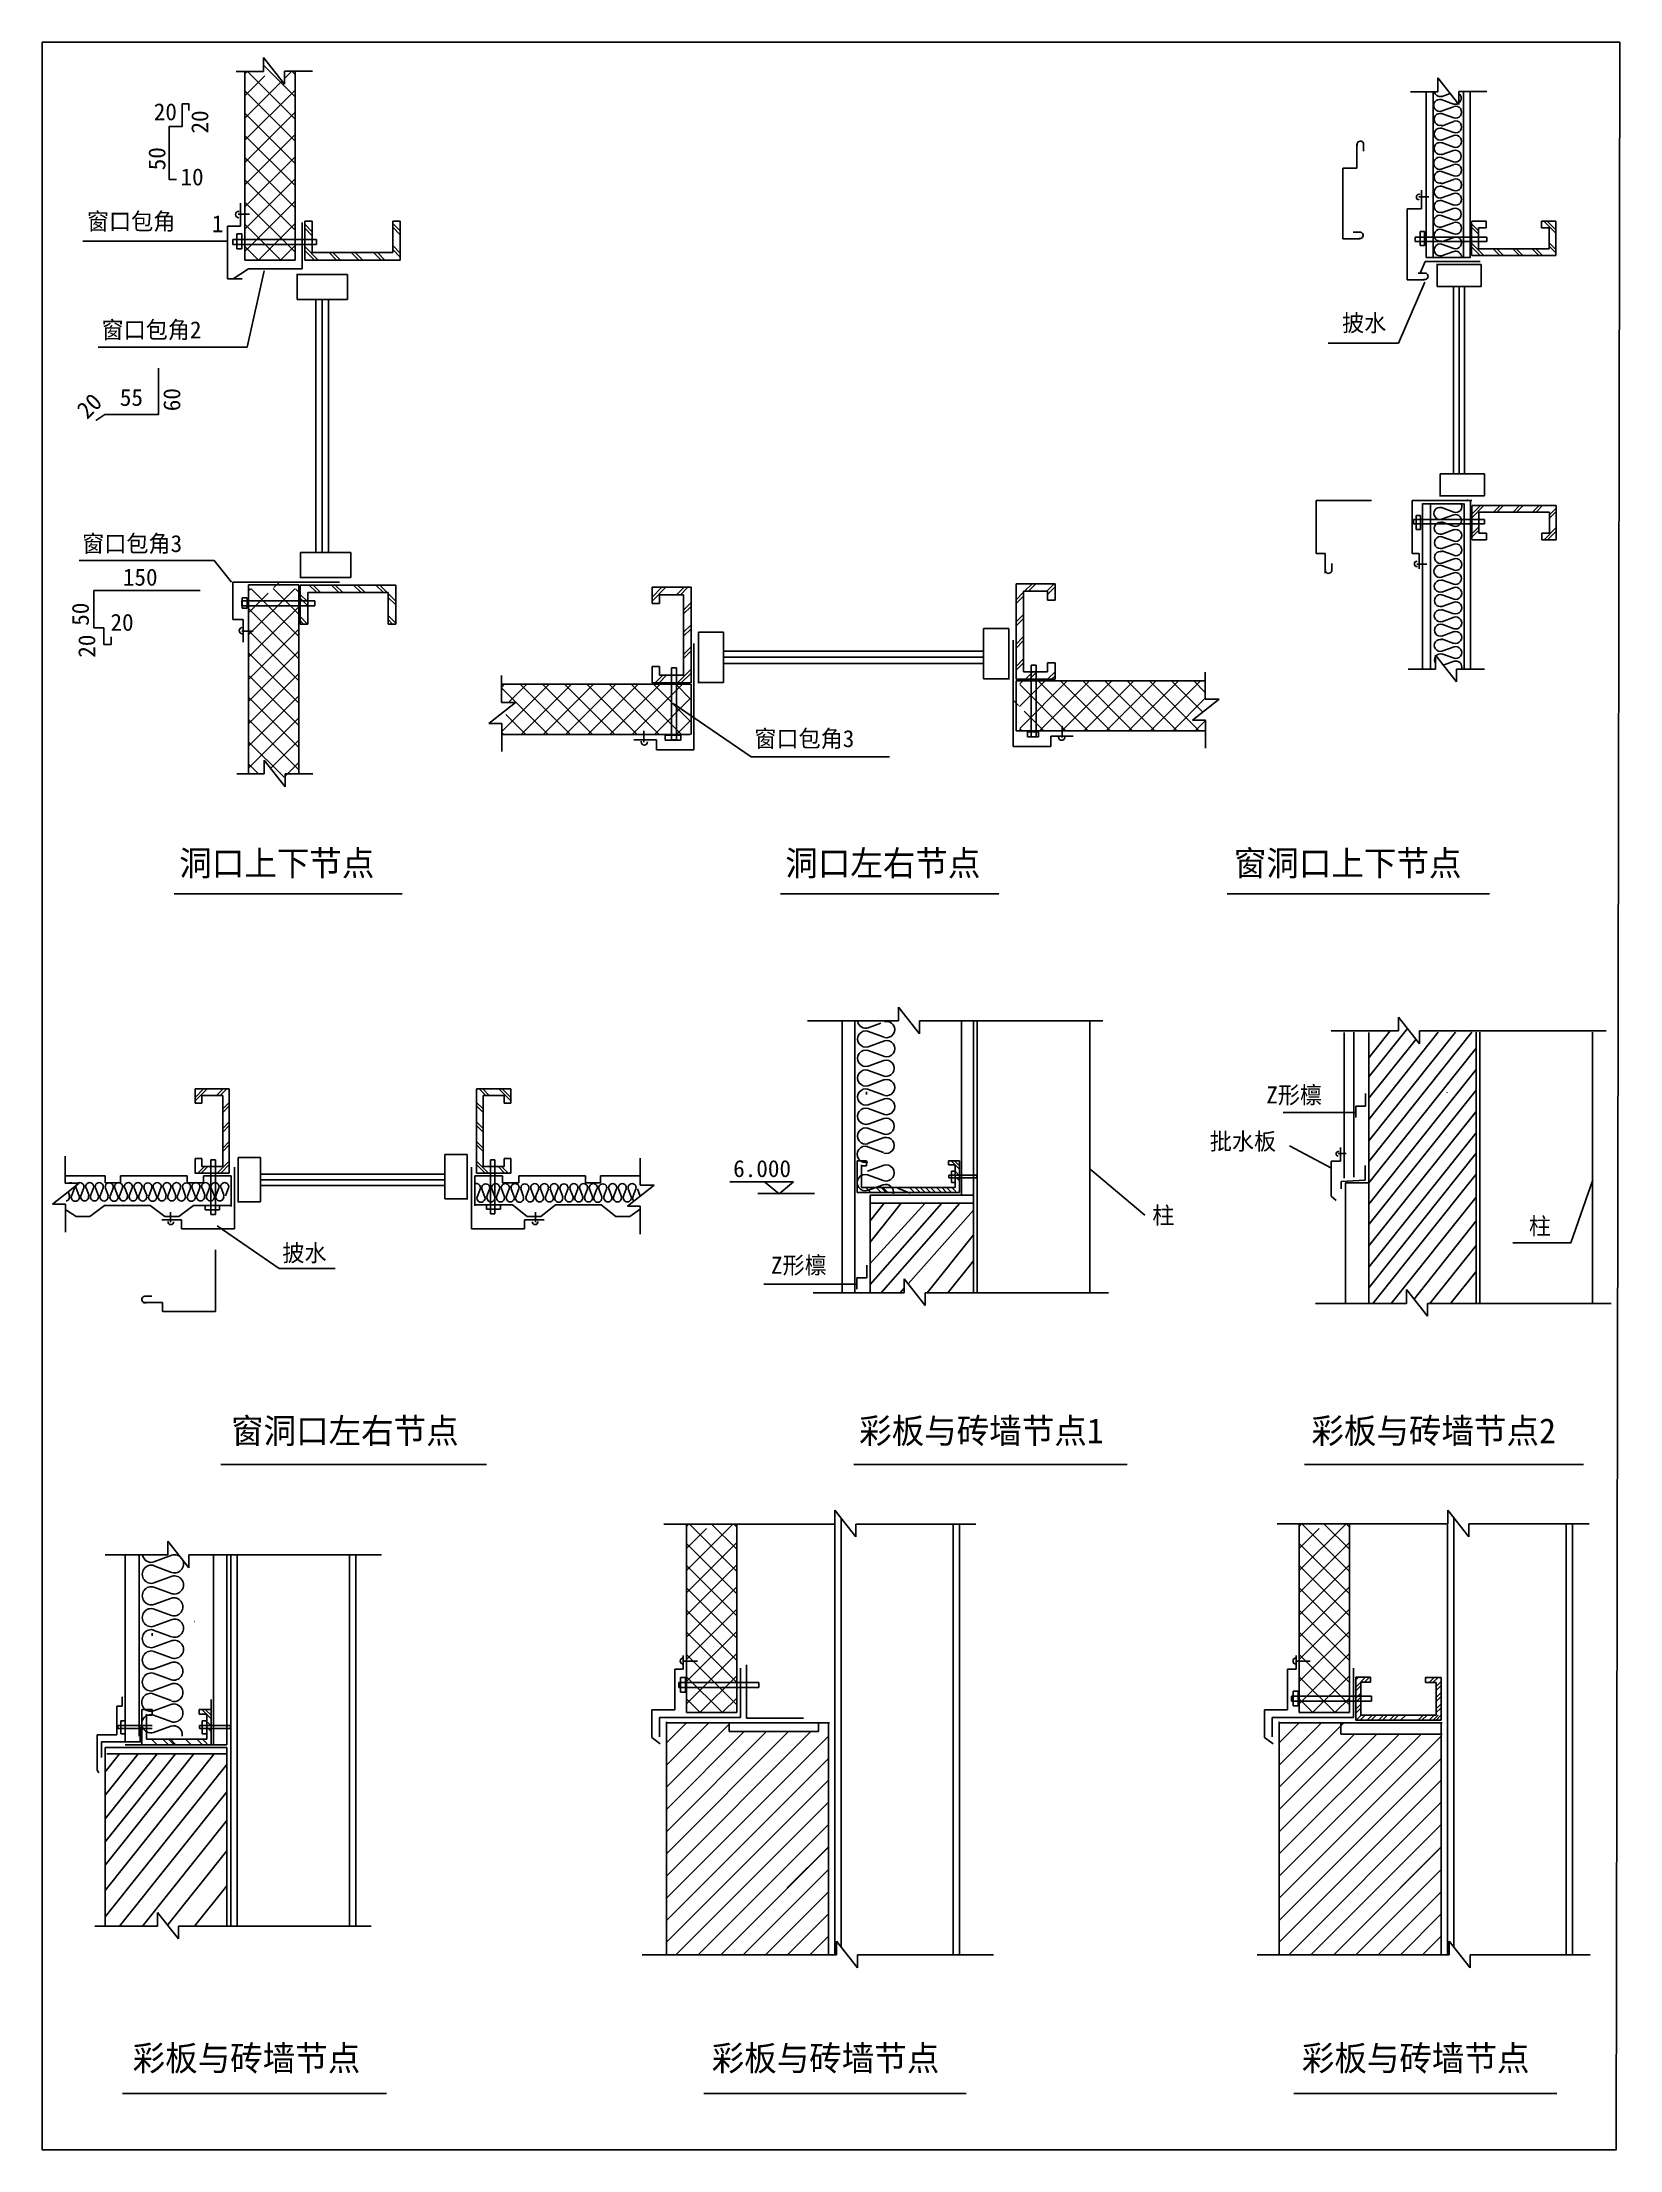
# Model space of a CAD drawing. Header units: metres. Extents: x 874 to 1096, y 466 to 764.
import ezdxf

# ---------------------------------------------------------------- set-up
doc = ezdxf.new("R2010")
doc.units = ezdxf.units.M
doc.layers.add('2', color=1, linetype='Continuous')
doc.layers.add('5', color=7, linetype='Continuous')

msp = doc.modelspace()

# ---------------------------------------------------------------- texts
for s, height, p in [('20', 2.4, (889.37, 752.62)), ('10', 2.4, (893.14, 743.43)), ('窗口包角', 2.4, (879.93, 737.15)), ('1', 2.4, (897.57, 736.82)), ('窗口包角2', 2.4, (881.99, 721.84)), ('披水', 2.4, (1057.07, 722.8)), ('55', 2.4, (884.58, 712.3)), ('窗口包角3', 2.4, (879.26, 691.66)), ('150', 2.4, (885.01, 686.92)), ('20', 2.4, (883.26, 680.54)), ('窗口包角3', 2.4, (974.12, 664.12)), ('洞口上下节点', 3.53, (892.97, 645.97)), ('洞口左右节点', 3.53, (978.5, 645.97)), ('Z形檩', 2.4, (1046.38, 613.81)), ('批水板', 2.4, (1038.4, 607.26)), ('6.000', 2.4, (971.14, 603.42)), ('柱', 2.4, (1030.29, 596.81)), ('柱', 2.4, (1083.43, 595.3)), ('披水', 2.4, (907.52, 591.5)), ('Z形檩', 2.4, (976.48, 589.78)), ('窗洞口左右节点', 3.53, (900.28, 565.83)), ('彩板与砖墙节点1', 3.53, (988.92, 565.83)), ('彩板与砖墙节点2', 3.53, (1052.74, 565.83)), ('彩板与砖墙节点', 3.53, (886.39, 477.25)), ('彩板与砖墙节点', 3.53, (968.11, 477.25)), ('彩板与砖墙节点', 3.53, (1051.4, 477.25))]:
    msp.add_text(s, height=height).set_placement(p)
for s, rotation, p in [('20', 90, (897.06, 750.75)), ('50', 90, (891.01, 745.56)), ('60', 90, (893.11, 711.54)), ('20', 45, (879.96, 710.3)), ('50', 90, (880.21, 681.25)), ('20', 90, (881.11, 676.74))]:
    msp.add_text(s, height=2.4, rotation=rotation).set_placement(p)
at = {"layer": '2'}
msp.add_text('窗洞口上下节点', height=3.53, dxfattribs=at).set_placement((1041.8, 645.97))

# ---------------------------------------------------------------- linework, layer by layer
for p, q in [((901.01, 759.53), (904.85, 759.53)), ((902.23, 746.09), (902.23, 759.55)), ((902.23, 759.21), (902.54, 759.51)), ((902.23, 756.07), (905.06, 758.89)), ((902.62, 759.51), (909.33, 752.8)), ((904.85, 761.49), (907.81, 757.73)), ((904.85, 759.53), (904.85, 761.49)), ((904.85, 760.42), (909.33, 755.94)), ((907.81, 757.73), (907.81, 759.55)), ((907.81, 759.55), (911.75, 759.55)), ((907.81, 758.51), (908.79, 759.49)), ((908.92, 759.49), (909.33, 759.07)), ((909.33, 732.87), (909.33, 759.49)), ((902.23, 752.93), (907.47, 758.17)), ((902.23, 749.8), (909.33, 756.89)), ((902.23, 756.76), (909.33, 749.66)), ((1066.74, 756.64), (1070.57, 756.64)), ((1069.95, 756.6), (1069.95, 733.27)), ((1070.57, 758.6), (1073.53, 754.84)), ((1070.57, 756.64), (1070.57, 758.6)), ((1072.32, 756.38), (1071.06, 755.91)), ((1073.53, 754.84), (1073.53, 756.66)), ((1073.53, 756.66), (1077.48, 756.66)), ((1075.17, 756.6), (1075.17, 733.19)), ((902.23, 746.66), (909.33, 753.76)), ((902.23, 753.62), (909.33, 746.53)), ((1072.79, 754.91), (1071.06, 755.55)), ((1072.79, 754.53), (1071.06, 753.9)), ((1072.85, 752.95), (1071.12, 753.58)), ((902.23, 743.52), (909.33, 750.62)), ((902.23, 750.49), (909.33, 743.39)), ((1071.06, 751.89), (1071.06, 751.89)), ((1072.85, 752.44), (1071.12, 751.81)), ((1072.85, 750.88), (1071.12, 751.51)), ((1072.85, 750.47), (1071.12, 749.83)), ((902.23, 740.39), (909.33, 747.48)), ((902.23, 747.35), (909.33, 740.25)), ((1072.79, 748.37), (1071.06, 747.73)), ((1072.79, 746.73), (1071.06, 747.36)), ((1072.85, 748.83), (1071.12, 749.47)), ((902.23, 732.87), (902.23, 746.09)), ((902.23, 737.25), (909.33, 744.35)), ((902.23, 744.22), (909.33, 737.12)), ((1072.79, 746.35), (1071.06, 745.71)), ((1072.85, 744.76), (1071.12, 745.4)), ((1072.85, 744.26), (1071.12, 743.63)), ((902.23, 734.11), (909.33, 741.21)), ((902.23, 741.08), (909.33, 733.98)), ((1067.9, 741.83), (1069.3, 741.83)), ((1071.06, 743.71), (1071.06, 743.71)), ((1072.85, 742.69), (1071.12, 743.33)), ((1072.85, 742.29), (1071.12, 741.65)), ((1072.85, 740.65), (1071.12, 741.29)), ((901.3, 739.37), (902.9, 739.37)), ((901.6, 740.9), (901.6, 737.69)), ((904.13, 732.87), (909.33, 738.07)), ((910.31, 738.21), (910.31, 731.64)), ((910.67, 738.38), (911.74, 738.38)), ((910.67, 732.88), (910.67, 738.38)), ((911.74, 733.94), (911.74, 738.38)), ((923.09, 738.38), (923.09, 733.94)), ((923.09, 738.38), (924.16, 738.38)), ((923.09, 738.06), (924.16, 737)), ((924.16, 738.38), (924.16, 732.88)), ((1072.79, 740.18), (1071.06, 739.55)), ((1072.79, 738.55), (1071.06, 739.18)), ((1072.79, 738.16), (1071.06, 737.53)), ((1075.34, 733.53), (1075.34, 738.37)), ((1075.38, 738.36), (1077.41, 738.36)), ((1077.41, 738.36), (1077.41, 737.42)), ((1085.21, 738.36), (1085.21, 737.42)), ((1085.21, 738.36), (1087.24, 738.36)), ((1085.54, 738.36), (1087.24, 736.66)), ((1086.03, 738.36), (1087.24, 737.14)), ((1087.24, 738.36), (1087.24, 733.52)), ((888.86, 735.55), (879.38, 735.55)), ((899.67, 735.55), (888.86, 735.55)), ((901.6, 737.69), (899.77, 737.69)), ((899.77, 737.69), (899.77, 730.23)), ((902.23, 737.94), (907.3, 732.87)), ((910.67, 737.93), (911.74, 736.87)), ((910.67, 737.38), (911.74, 736.32)), ((923.09, 737.51), (924.16, 736.44)), ((1071.06, 735.53), (1071.06, 735.53)), ((1072.85, 736.58), (1071.12, 737.22)), ((1072.85, 736.08), (1071.12, 735.44)), ((1072.85, 734.51), (1071.12, 735.15)), ((1075.38, 737.97), (1076.31, 737.03)), ((1075.38, 737.48), (1076.31, 736.55)), ((1075.38, 735.21), (1077.07, 733.52)), ((1076.31, 734.46), (1076.31, 737.42)), ((1076.31, 737.42), (1077.41, 737.42)), ((1085.21, 737.42), (1086.31, 737.42)), ((1086.31, 737.42), (1086.31, 734.46)), ((1086.31, 735.32), (1087.24, 734.38)), ((902.23, 734.81), (904.16, 732.87)), ((902.23, 732.87), (909.33, 732.87)), ((907.27, 732.87), (909.33, 734.94)), ((910.67, 734.8), (912.59, 732.88)), ((910.67, 734.24), (912.04, 732.88)), ((924.16, 732.88), (910.67, 732.88)), ((923.09, 733.94), (911.74, 733.94)), ((914.11, 733.94), (915.17, 732.88)), ((914.66, 733.94), (915.73, 732.88)), ((917.25, 733.94), (918.31, 732.88)), ((917.8, 733.94), (918.86, 732.88)), ((920.38, 733.94), (921.45, 732.88)), ((920.94, 733.94), (922, 732.88)), ((923.09, 734.92), (924.16, 733.86)), ((923.09, 734.37), (924.16, 733.31)), ((1076.72, 732.25), (1070.39, 732.25)), ((1070.47, 732.25), (1070.47, 729.13)), ((1072.85, 734.1), (1071.12, 733.47)), ((1075.38, 734.72), (1076.58, 733.52)), ((1087.24, 733.52), (1075.38, 733.52)), ((1086.31, 734.46), (1076.31, 734.46)), ((1076.72, 729.13), (1076.72, 732.25)), ((1078.4, 734.46), (1079.34, 733.52)), ((1078.89, 734.46), (1079.83, 733.52)), ((1081.16, 734.46), (1082.1, 733.52)), ((1081.65, 734.46), (1082.59, 733.52)), ((1083.92, 734.46), (1084.86, 733.52)), ((1084.41, 734.46), (1085.35, 733.52)), ((1086.31, 734.83), (1087.24, 733.9)), ((899.77, 730.23), (901.83, 730.23)), ((902.74, 731.64), (900.56, 730.23)), ((904.96, 731.37), (902.54, 720.57)), ((910.31, 731.64), (902.74, 731.64)), ((916.69, 730.85), (909.5, 730.85)), ((909.59, 730.85), (909.59, 727.3)), ((916.69, 727.3), (916.69, 730.85)), ((1070.47, 729.13), (1076.72, 729.13)), ((1072.81, 729.13), (1072.81, 702.64)), ((1073.59, 729.13), (1073.59, 702.64)), ((1074.37, 729.13), (1074.37, 702.64)), ((909.59, 727.3), (916.69, 727.3)), ((912.25, 727.3), (912.25, 691.51)), ((913.14, 727.3), (913.14, 691.51)), ((914.02, 727.3), (914.02, 691.51)), ((893.05, 720.57), (881.53, 720.57)), ((902.54, 720.57), (893.05, 720.57)), ((1070.91, 699.59), (1070.91, 702.71)), ((1070.91, 702.71), (1077.15, 702.71)), ((1077.15, 702.71), (1077.15, 699.59)), ((1077.15, 699.59), (1070.83, 699.59)), ((1061.21, 698.95), (1053.43, 698.95)), ((1053.43, 698.95), (1053.43, 691.48)), ((1075.39, 698.95), (1066.96, 698.95)), ((1066.96, 698.95), (1066.96, 691.48)), ((1069.57, 698.49), (1069.57, 675.17)), ((1072.82, 697.31), (1071.09, 697.95)), ((1072.82, 696.93), (1071.09, 696.3)), ((1075.19, 698.95), (1075.19, 675.17)), ((1075.38, 698.23), (1075.38, 693.39)), ((1075.41, 697.04), (1076.61, 698.24)), ((1075.41, 696.55), (1077.1, 698.24)), ((1087.28, 698.24), (1075.41, 698.24)), ((1076.35, 697.31), (1076.35, 694.34)), ((1086.34, 697.31), (1076.35, 697.31)), ((1078.44, 697.31), (1079.37, 698.24)), ((1078.93, 697.31), (1079.86, 698.24)), ((1081.2, 697.31), (1082.13, 698.24)), ((1081.69, 697.31), (1082.62, 698.24)), ((1083.96, 697.31), (1084.89, 698.24)), ((1084.45, 697.31), (1085.38, 698.24)), ((1086.34, 696.93), (1087.28, 697.87)), ((1086.34, 696.44), (1087.28, 697.38)), ((1086.34, 694.34), (1086.34, 697.31)), ((1087.28, 693.4), (1087.28, 698.24)), ((1072.82, 695.3), (1071.09, 695.93)), ((1072.88, 694.83), (1071.15, 694.19)), ((1072.88, 693.19), (1071.15, 693.83)), ((1075.41, 694.28), (1076.35, 695.22)), ((1075.41, 693.79), (1076.35, 694.73)), ((1075.41, 693.4), (1077.44, 693.4)), ((1076.35, 694.34), (1077.44, 694.34)), ((1077.44, 693.4), (1077.44, 694.34)), ((1085.25, 694.34), (1086.34, 694.34)), ((1085.25, 693.4), (1085.25, 694.34)), ((1085.25, 693.4), (1087.28, 693.4)), ((1085.57, 693.4), (1087.28, 695.11)), ((1086.06, 693.4), (1087.28, 694.62)), ((897.9, 690.49), (878.82, 690.49)), ((900.36, 687.42), (897.9, 690.49)), ((910.08, 691.59), (917.18, 691.59)), ((910.08, 688.05), (910.08, 691.59)), ((917.18, 691.59), (917.18, 688.05)), ((1053.43, 691.48), (1054.7, 691.48)), ((1054.7, 691.48), (1054.7, 688.7)), ((1066.96, 691.48), (1067.93, 691.48)), ((1067.93, 691.48), (1067.93, 689.28)), ((1071.09, 691.77), (1071.09, 691.77)), ((1072.88, 692.79), (1071.15, 692.15)), ((1072.88, 691.22), (1071.15, 691.85)), ((1072.88, 690.72), (1071.15, 690.08)), ((915.57, 687.42), (900.54, 687.42)), ((900.54, 687.42), (900.54, 682.12)), ((917.18, 688.05), (909.99, 688.05)), ((1067.6, 689.94), (1069.01, 689.94)), ((1072.82, 689.13), (1071.09, 689.77)), ((1072.82, 688.75), (1071.09, 688.11)), ((1072.82, 687.11), (1071.09, 687.75)), ((895.92, 686.24), (880.89, 686.24)), ((880.89, 686.24), (880.89, 680.94)), ((902.71, 686.19), (903.01, 686.49)), ((902.71, 679.91), (909.27, 686.47)), ((902.71, 683.05), (905.53, 685.87)), ((902.73, 687.01), (909.83, 687.01)), ((902.73, 660.39), (902.73, 687.01)), ((903.1, 686.49), (909.81, 679.78)), ((906.2, 686.53), (909.81, 682.92)), ((906.31, 686.65), (907.05, 687.38)), ((909.39, 686.47), (909.81, 686.06)), ((909.83, 687.01), (909.83, 660.39)), ((923.52, 687), (910.03, 687)), ((910.03, 687), (910.03, 681.5)), ((910.03, 685.69), (911.1, 684.62)), ((910.03, 685.13), (911.1, 684.07)), ((911.1, 685.94), (911.1, 681.5)), ((922.45, 685.94), (911.1, 685.94)), ((911.3, 687), (912.36, 685.94)), ((911.85, 687), (912.92, 685.94)), ((914.43, 687), (915.5, 685.94)), ((914.99, 687), (916.05, 685.94)), ((917.57, 687), (918.63, 685.94)), ((918.12, 687), (919.19, 685.94)), ((920.71, 687), (921.77, 685.94)), ((921.26, 687), (922.33, 685.94)), ((922.45, 681.5), (922.45, 685.94)), ((922.45, 685.81), (923.52, 684.75)), ((922.45, 685.26), (923.52, 684.19)), ((923.52, 681.5), (923.52, 687)), ((959.69, 685.31), (961.07, 686.69)), ((959.69, 684.75), (961.63, 686.69)), ((959.69, 686.69), (965.19, 686.69)), ((959.69, 684.38), (959.69, 686.69)), ((960.75, 685.62), (964.13, 685.62)), ((960.75, 684.38), (960.75, 685.62)), ((963.14, 685.62), (964.21, 686.69)), ((963.7, 685.62), (964.76, 686.69)), ((964.13, 685.62), (964.13, 674.27)), ((964.13, 683.47), (965.19, 684.54)), ((965.19, 686.69), (965.19, 673.2)), ((1016.57, 687.18), (1011.06, 687.18)), ((1011.06, 687.18), (1011.06, 673.7)), ((1011.06, 684.93), (1012.13, 685.99)), ((1011.06, 684.38), (1012.13, 685.44)), ((1015.5, 686.12), (1012.13, 686.12)), ((1012.13, 686.12), (1012.13, 674.76)), ((1012.26, 686.12), (1013.32, 687.18)), ((1012.81, 686.12), (1013.87, 687.18)), ((1015.39, 686.12), (1016.46, 687.18)), ((1015.5, 685.67), (1016.57, 686.74)), ((1015.5, 684.88), (1015.5, 686.12)), ((1016.57, 684.88), (1015.5, 684.88)), ((1016.57, 684.88), (1016.57, 687.18)), ((1072.88, 686.65), (1071.15, 686.01)), ((1072.88, 685.01), (1071.15, 685.64)), ((1072.88, 684.6), (1071.15, 683.97)), ((900.54, 682.12), (902, 682.12)), ((902, 682.12), (902, 678.96)), ((902.71, 676.78), (909.81, 683.87)), ((902.71, 683.74), (909.81, 676.65)), ((910.03, 682.55), (911.08, 681.5)), ((910.03, 682), (910.52, 681.5)), ((910.03, 681.5), (911.1, 681.5)), ((922.45, 682.68), (923.52, 681.61)), ((922.45, 682.12), (923.07, 681.5)), ((922.45, 681.5), (923.52, 681.5)), ((959.69, 684.38), (960.75, 684.38)), ((964.13, 682.92), (965.19, 683.98)), ((1011.06, 681.79), (1012.13, 682.86)), ((1011.06, 681.24), (1012.13, 682.3)), ((1072.82, 682.94), (1071.09, 683.57)), ((1072.88, 682.47), (1071.15, 681.83)), ((1072.88, 680.83), (1071.15, 681.47)), ((880.89, 680.94), (882.34, 680.94)), ((882.34, 680.94), (882.34, 678.63)), ((882.34, 678.63), (883.35, 678.63)), ((883.35, 678.63), (883.35, 679.7)), ((901.8, 680.51), (903.39, 680.51)), ((902.71, 673.64), (909.81, 680.74)), ((902.71, 680.61), (909.81, 673.51)), ((964.13, 680.33), (965.19, 681.4)), ((964.13, 679.78), (965.19, 680.84)), ((965.61, 678.75), (965.61, 663.72)), ((966.23, 680.35), (966.23, 673.17)), ((969.78, 680.35), (966.23, 680.35)), ((969.78, 673.26), (969.78, 680.35)), ((1006.47, 673.75), (1006.47, 680.85)), ((1006.47, 680.85), (1010.02, 680.85)), ((1010.02, 680.85), (1010.02, 673.66)), ((1010.65, 679.24), (1010.65, 664.21)), ((1011.06, 678.66), (1012.13, 679.72)), ((1011.06, 678.1), (1012.13, 679.17)), ((1072.82, 678.76), (1071.09, 679.39)), ((1072.88, 680.43), (1071.15, 679.79)), ((902.71, 670.5), (909.81, 677.6)), ((902.71, 677.47), (909.81, 670.37)), ((959.69, 675.51), (960.75, 675.51)), ((959.69, 673.2), (959.69, 675.51)), ((960.75, 674.27), (960.75, 675.51)), ((964.13, 677.2), (965.19, 678.26)), ((964.13, 676.64), (965.19, 677.71)), ((969.78, 677.69), (1006.56, 677.69)), ((969.78, 676.81), (1006.56, 676.81)), ((969.78, 675.92), (1006.56, 675.92)), ((1011.06, 675.52), (1012.13, 676.58)), ((1011.06, 674.97), (1012.13, 676.03)), ((1016.57, 676.01), (1015.5, 676.01)), ((1015.5, 674.76), (1015.5, 676.01)), ((1016.57, 673.7), (1016.57, 676.01)), ((1070.24, 677.08), (1073.2, 673.32)), ((1070.24, 675.12), (1070.24, 677.08)), ((1072.88, 678.29), (1071.15, 677.66)), ((1072.88, 676.66), (1071.15, 677.29)), ((1072.88, 676.25), (1071.34, 675.68)), ((902.71, 667.37), (909.81, 674.46)), ((902.71, 674.33), (909.81, 667.24)), ((938.45, 674.25), (938.45, 670.42)), ((938.45, 666.3), (945.16, 673)), ((965.09, 673), (938.47, 673)), ((938.47, 672.59), (938.89, 673)), ((939.44, 670.42), (942.03, 673)), ((948.17, 665.91), (941.07, 673)), ((941.2, 665.91), (948.3, 673)), ((951.3, 665.91), (944.21, 673)), ((944.34, 665.91), (951.44, 673)), ((954.44, 665.91), (947.34, 673)), ((947.47, 665.91), (954.57, 673)), ((957.58, 665.91), (950.48, 673)), ((950.61, 665.91), (957.71, 673)), ((960.71, 665.91), (953.62, 673)), ((953.75, 665.91), (960.85, 673)), ((963.85, 665.91), (956.75, 673)), ((956.88, 665.91), (963.98, 673)), ((965.19, 673.2), (959.69, 673.2)), ((965.09, 667.8), (959.89, 673)), ((960.13, 673.2), (961.2, 674.27)), ((960.69, 673.2), (961.75, 674.27)), ((964.13, 674.27), (960.75, 674.27)), ((965.09, 670.94), (963.03, 673)), ((963.27, 673.2), (965.19, 675.13)), ((963.82, 673.2), (965.19, 674.57)), ((965.19, 665.9), (965.19, 673)), ((966.23, 673.26), (969.78, 673.26)), ((1010.02, 673.75), (1006.47, 673.75)), ((1011.06, 673.7), (1016.57, 673.7)), ((1011.06, 666.4), (1011.06, 673.5)), ((1011.06, 673.5), (1037.68, 673.5)), ((1011.54, 669.87), (1015.15, 673.48)), ((1011.58, 666.77), (1018.29, 673.48)), ((1011.6, 673.06), (1012.01, 673.48)), ((1018.15, 666.38), (1011.6, 672.94)), ((1012.13, 674.76), (1015.5, 674.76)), ((1012.38, 673.7), (1013.45, 674.76)), ((1012.94, 673.7), (1014, 674.76)), ((1021.29, 666.38), (1014.19, 673.48)), ((1014.32, 666.38), (1021.42, 673.48)), ((1015.52, 673.7), (1016.57, 674.75)), ((1016.07, 673.7), (1016.57, 674.19)), ((1024.43, 666.38), (1017.33, 673.48)), ((1017.46, 666.38), (1024.56, 673.48)), ((1027.56, 666.38), (1020.47, 673.48)), ((1020.6, 666.38), (1027.69, 673.48)), ((1030.7, 666.38), (1023.6, 673.48)), ((1023.73, 666.38), (1030.83, 673.48)), ((1033.84, 666.38), (1026.74, 673.48)), ((1026.87, 666.38), (1033.97, 673.48)), ((1036.97, 666.38), (1029.88, 673.48)), ((1030.01, 666.38), (1037.1, 673.48)), ((1037.43, 669.06), (1033.01, 673.48)), ((1037.77, 671.85), (1036.15, 673.48)), ((1037.77, 674.71), (1037.77, 670.88)), ((1066.41, 675.12), (1070.24, 675.12)), ((1073.2, 673.32), (1073.2, 675.14)), ((1073.2, 675.14), (1077.15, 675.14)), ((902.71, 664.23), (909.81, 671.33)), ((902.71, 671.2), (909.81, 664.1)), ((940.41, 670.42), (936.65, 667.46)), ((938.45, 670.42), (940.41, 670.42)), ((945.03, 665.91), (938.47, 672.46)), ((960.02, 665.91), (965.09, 670.97)), ((962.69, 670.29), (973.67, 662.75)), ((1011.42, 669.98), (1010.68, 670.71)), ((1033.14, 666.38), (1037.77, 671.01)), ((1039.74, 670.88), (1035.97, 667.91)), ((1037.77, 670.88), (1039.74, 670.88)), ((902.71, 661.09), (909.81, 668.19)), ((902.71, 668.06), (909.81, 660.96)), ((936.65, 667.46), (938.47, 667.46)), ((938.47, 667.46), (938.47, 663.51)), ((941.89, 665.91), (939.07, 668.73)), ((963.16, 665.91), (965.09, 667.84)), ((1011.88, 666.38), (1011.58, 666.68)), ((1015.02, 666.38), (1012.19, 669.2)), ((1017.56, 665.46), (1017.56, 667.06)), ((1035.97, 667.91), (1037.79, 667.91)), ((1036.28, 666.38), (1037.79, 667.89)), ((1037.79, 667.91), (1037.79, 663.97)), ((902.71, 664.92), (907.78, 659.86)), ((905.86, 661.12), (909.81, 665.06)), ((938.76, 665.91), (938.45, 666.21)), ((938.47, 665.91), (965.09, 665.91)), ((960.31, 665.17), (957.14, 665.17)), ((958.55, 664.8), (958.55, 666.4)), ((960.31, 663.72), (960.31, 665.17)), ((965.61, 663.72), (960.31, 663.72)), ((1010.65, 664.21), (1015.95, 664.21)), ((1037.68, 666.4), (1011.06, 666.4)), ((1015.95, 664.21), (1015.95, 665.66)), ((1015.95, 665.66), (1019.11, 665.66)), ((902.71, 661.79), (904.17, 660.33)), ((904.93, 662.29), (907.89, 658.53)), ((904.93, 660.33), (904.93, 662.29)), ((907.75, 659.86), (909.81, 661.92)), ((973.67, 662.75), (993.22, 662.75)), ((901.1, 660.33), (904.93, 660.33)), ((907.89, 660.35), (911.84, 660.35)), ((907.89, 658.53), (907.89, 660.35)), ((892.23, 643.43), (924.42, 643.43)), ((977.81, 643.43), (1008.61, 643.43)), ((1040.85, 643.43), (1077.86, 643.43)), ((981.61, 625.46), (994.47, 625.46)), ((990.18, 624.51), (991.97, 625.16)), ((994.47, 627.42), (997.43, 623.66)), ((994.47, 625.46), (994.47, 627.42)), ((997.43, 625.48), (1023.31, 625.48)), ((997.43, 623.66), (997.43, 625.48)), ((1065.04, 626.01), (1068, 622.25)), ((1065.04, 624.05), (1065.04, 626.01)), ((990.09, 624.02), (992.43, 623.16)), ((990.18, 621.81), (992.51, 622.67)), ((990.85, 624.82), (990.85, 624.82)), ((1055.54, 624.05), (1065.04, 624.05)), ((1066.29, 624.39), (1060.83, 617.55)), ((1063.86, 624.05), (1060.83, 620.24)), ((1075.37, 623.86), (1060.83, 605.62)), ((1070.65, 623.86), (1060.83, 611.54)), ((1073.06, 623.86), (1060.83, 608.53)), ((1067.51, 622.9), (1060.83, 614.55)), ((1062.85, 623.31), (1062.85, 623.31)), ((1068, 624.07), (1094.33, 624.07)), ((1068, 622.25), (1068, 624.07)), ((990.18, 621.3), (992.51, 620.44)), ((990.18, 619.07), (992.4, 619.89)), ((992.51, 619.95), (992.51, 619.95)), ((1075.99, 621.62), (1060.83, 602.62)), ((990.09, 618.53), (992.43, 617.67)), ((990.18, 616.32), (992.51, 617.18)), ((1075.99, 618.61), (1060.83, 599.6)), ((895.19, 613.83), (895.19, 615.86)), ((895.19, 615.86), (900.03, 615.86)), ((895.19, 614.16), (896.9, 615.86)), ((895.19, 614.64), (896.41, 615.86)), ((895.19, 613.83), (896.13, 613.83)), ((896.13, 613.83), (896.13, 614.92)), ((896.13, 614.92), (899.1, 614.92)), ((898.23, 614.92), (899.17, 615.86)), ((898.72, 614.92), (899.66, 615.86)), ((899.1, 614.92), (899.1, 604.93)), ((899.1, 613.03), (900.03, 613.96)), ((899.1, 612.54), (900.03, 613.48)), ((900.03, 615.86), (900.03, 603.99)), ((934.92, 615.86), (934.92, 603.99)), ((939.76, 615.86), (934.92, 615.86)), ((935.86, 613.03), (934.92, 613.96)), ((935.86, 612.54), (934.92, 613.48)), ((936.24, 614.92), (935.3, 615.86)), ((936.72, 614.92), (935.79, 615.86)), ((935.86, 614.92), (935.86, 604.93)), ((938.83, 614.92), (935.86, 614.92)), ((939.76, 614.16), (938.06, 615.86)), ((939.76, 614.64), (938.55, 615.86)), ((938.83, 613.83), (938.83, 614.92)), ((939.76, 613.83), (938.83, 613.83)), ((939.76, 613.83), (939.76, 615.86)), ((989.95, 615.44), (989.95, 615.07)), ((990.09, 615.83), (992.43, 614.97)), ((990.18, 613.62), (992.51, 614.48)), ((990.18, 613.11), (992.51, 612.25)), ((1060.4, 613.45), (1059, 613.45)), ((1059, 613.45), (1059, 611.85)), ((1060.4, 615.21), (1060.4, 613.45)), ((1075.99, 615.7), (1060.83, 596.7)), ((1071.92, 615.38), (1071.91, 615.39)), ((899.1, 610.27), (900.03, 611.2)), ((899.1, 609.78), (900.03, 610.72)), ((935.86, 610.27), (934.92, 611.2)), ((935.86, 609.78), (934.92, 610.72)), ((990.09, 610.34), (992.43, 609.49)), ((990.18, 610.89), (992.4, 611.7)), ((1059.01, 612.55), (1048.74, 612.55)), ((1075.99, 612.7), (1060.83, 593.69)), ((899.1, 607.51), (900.03, 608.44)), ((899.1, 607.02), (900.03, 607.96)), ((935.86, 607.51), (934.92, 608.44)), ((935.86, 607.02), (934.92, 607.96)), ((990.02, 607.73), (992.35, 606.87)), ((990.1, 608.14), (992.44, 608.99)), ((1055.57, 604.69), (1049.63, 607.84)), ((1056.87, 607.61), (1056.87, 605.66)), ((1075.99, 609.68), (1060.83, 590.68)), ((876.88, 606.38), (876.88, 602.55)), ((895.19, 603.99), (895.19, 606.02)), ((895.19, 606.02), (896.13, 606.02)), ((895.58, 603.99), (896.52, 604.93)), ((896.07, 603.99), (897.01, 604.93)), ((896.13, 604.93), (896.13, 606.02)), ((899.1, 604.93), (896.13, 604.93)), ((898.34, 603.99), (900.03, 605.68)), ((898.83, 603.99), (900.03, 605.19)), ((900.74, 604.83), (900.74, 596.09)), ((904.42, 606.16), (901.3, 606.16)), ((901.3, 606.16), (901.3, 599.83)), ((904.42, 599.91), (904.42, 606.16)), ((930.45, 606.59), (933.58, 606.59)), ((930.45, 600.35), (930.45, 606.59)), ((933.58, 606.59), (933.58, 600.27)), ((934.21, 604.83), (934.21, 596.09)), ((936.61, 603.99), (934.92, 605.68)), ((936.13, 603.99), (934.92, 605.19)), ((935.86, 604.93), (938.83, 604.93)), ((938.89, 603.99), (937.95, 604.93)), ((939.37, 603.99), (938.44, 604.93)), ((938.83, 604.93), (938.83, 606.02)), ((939.76, 606.02), (938.83, 606.02)), ((939.76, 603.99), (939.76, 606.02)), ((958.02, 606.11), (958.02, 602.28)), ((988.65, 601.24), (988.65, 605.72)), ((989.95, 605.72), (988.65, 605.72)), ((989.24, 605.13), (989.24, 601.95)), ((989.24, 605.01), (989.95, 605.01)), ((989.95, 605.48), (989.71, 605.72)), ((989.95, 605.01), (989.95, 605.72)), ((990.1, 604.26), (992.44, 605.11)), ((1003.08, 605.72), (1001.55, 605.72)), ((1001.55, 605.72), (1001.55, 605.13)), ((1001.55, 605.13), (1002.49, 605.13)), ((1003.08, 604.55), (1001.91, 605.71)), ((1001.94, 604.27), (1002.41, 604.27)), ((1001.94, 602.64), (1001.94, 604.27)), ((1003.06, 605.01), (1002.36, 605.71)), ((1002.49, 605.13), (1002.49, 601.95)), ((1003.1, 603.61), (1002.51, 604.19)), ((1003.08, 601.24), (1003.08, 605.72)), ((1021.53, 604.52), (1029.24, 598.04)), ((1056.87, 605.66), (1055.51, 605.66)), ((1055.51, 605.66), (1055.51, 600.73)), ((1056.5, 606.73), (1057.65, 606.73)), ((1060.35, 605.04), (1060.35, 602.99)), ((1075.99, 606.78), (1060.83, 587.77)), ((878.84, 602.55), (875.08, 599.59)), ((876.88, 602.55), (878.84, 602.55)), ((877.28, 601.32), (877.51, 600.71)), ((878.17, 601.87), (877.75, 600.71)), ((878.43, 601.87), (878.85, 600.71)), ((879.48, 601.91), (879.06, 600.75)), ((879.82, 601.91), (880.24, 600.75)), ((880.87, 601.91), (880.44, 600.75)), ((881.14, 601.91), (881.56, 600.75)), ((882.23, 601.91), (881.8, 600.75)), ((882.54, 601.87), (882.96, 600.71)), ((883.63, 601.87), (883.21, 600.71)), ((883.88, 601.87), (884.31, 600.71)), ((884.94, 601.91), (884.52, 600.75)), ((885.27, 601.91), (885.7, 600.75)), ((886.32, 601.91), (885.9, 600.75)), ((886.59, 601.91), (887.01, 600.75)), ((887.68, 601.91), (887.26, 600.75)), ((887.99, 601.87), (888.42, 600.71)), ((889.08, 601.87), (888.66, 600.71)), ((889.34, 601.87), (889.76, 600.71)), ((890.39, 601.91), (889.97, 600.75)), ((890.73, 601.91), (891.15, 600.75)), ((891.78, 601.91), (891.35, 600.75)), ((892.05, 601.91), (892.47, 600.75)), ((893.14, 601.91), (892.71, 600.75)), ((893.45, 601.87), (893.87, 600.71)), ((894.54, 601.87), (894.12, 600.71)), ((894.79, 601.87), (895.22, 600.71)), ((900.02, 603.96), (895.18, 603.96)), ((895.85, 601.91), (895.43, 600.75)), ((896.18, 601.91), (896.61, 600.75)), ((897.23, 601.91), (896.81, 600.75)), ((897.49, 601.87), (897.92, 600.71)), ((898.55, 601.91), (898.13, 600.75)), ((898.88, 601.91), (899.31, 600.75)), ((899.93, 601.91), (899.51, 600.75)), ((904.42, 603.81), (930.53, 603.81)), ((904.42, 603.03), (930.53, 603.03)), ((904.42, 602.25), (930.53, 602.25)), ((934.93, 603.96), (939.77, 603.96)), ((935.42, 601.73), (935, 600.58)), ((935.67, 601.73), (936.1, 600.58)), ((936.76, 601.73), (936.34, 600.58)), ((937.08, 601.77), (937.5, 600.62)), ((938.17, 601.77), (937.74, 600.62)), ((938.44, 601.77), (938.86, 600.62)), ((939.54, 601.77), (939.12, 600.62)), ((939.81, 601.77), (940.24, 600.62)), ((940.87, 601.77), (940.45, 600.62)), ((941.15, 601.77), (941.57, 600.62)), ((942.28, 601.73), (941.86, 600.58)), ((942.6, 601.77), (943.02, 600.62)), ((943.69, 601.77), (943.26, 600.62)), ((943.96, 601.77), (944.38, 600.62)), ((945.06, 601.77), (944.64, 600.62)), ((945.33, 601.77), (945.75, 600.62)), ((946.39, 601.77), (945.97, 600.62)), ((946.66, 601.77), (947.09, 600.62)), ((947.8, 601.73), (947.38, 600.58)), ((948.11, 601.77), (948.54, 600.62)), ((949.21, 601.77), (948.78, 600.62)), ((949.48, 601.77), (949.9, 600.62)), ((950.58, 601.77), (950.16, 600.62)), ((950.85, 601.77), (951.27, 600.62)), ((951.91, 601.77), (951.49, 600.62)), ((952.18, 601.77), (952.61, 600.62)), ((953.27, 601.73), (952.85, 600.58)), ((953.59, 601.77), (954.01, 600.62)), ((954.68, 601.77), (954.25, 600.62)), ((954.95, 601.77), (955.37, 600.62)), ((956.05, 601.77), (955.63, 600.62)), ((959.98, 602.28), (956.22, 599.31)), ((956.32, 601.77), (956.74, 600.62)), ((957.38, 601.77), (956.96, 600.62)), ((957.65, 601.77), (958.03, 600.74)), ((958.02, 602.28), (959.98, 602.28)), ((970.67, 602.73), (979.67, 602.73)), ((975.57, 602.73), (977.62, 601.07)), ((977.62, 601.07), (979.67, 602.73)), ((988.65, 601.24), (1003.08, 601.24)), ((1002.49, 601.95), (989.24, 601.95)), ((990.57, 601.24), (989.86, 601.95)), ((990.1, 603.74), (992.44, 602.89)), ((990.1, 601.52), (992.32, 602.34)), ((992.02, 601.24), (991.31, 601.95)), ((992.74, 601.24), (992.03, 601.95)), ((992.97, 601.24), (992.26, 601.95)), ((992.44, 602.39), (992.44, 602.39)), ((996.1, 601.15), (994.33, 601.86)), ((996.7, 601.28), (996.11, 601.87)), ((997.57, 601.18), (996.87, 601.89)), ((998.17, 601.31), (997.59, 601.89)), ((999.02, 601.21), (998.31, 601.92)), ((999.62, 601.34), (999.03, 601.92)), ((1000.61, 601.18), (999.9, 601.89)), ((1001.21, 601.31), (1000.62, 601.89)), ((1001.97, 601.24), (1001.26, 601.95)), ((1001.56, 603.68), (1005.52, 603.68)), ((1001.56, 603.32), (1001.56, 603.68)), ((1005.52, 603.32), (1001.56, 603.32)), ((1002.41, 602.64), (1001.94, 602.64)), ((1002.57, 601.37), (1001.98, 601.95)), ((1003.1, 602.88), (1002.51, 603.47)), ((1005.52, 603.68), (1005.52, 603.32)), ((1060.35, 602.99), (1056.94, 602.8)), ((1056.94, 602.8), (1056.94, 601.75)), ((1058.54, 602.62), (1057.55, 602.62)), ((1060.83, 602.62), (1058.54, 602.62)), ((1075.99, 603.82), (1061.41, 585.55)), ((1092.47, 603.01), (1089.34, 594.12)), ((875.08, 599.59), (876.9, 599.59)), ((876.9, 599.59), (876.9, 595.64)), ((880.19, 600.71), (880.19, 600.71)), ((885.64, 600.71), (885.64, 600.71)), ((891.1, 600.71), (891.1, 600.71)), ((891.73, 597.04), (891.73, 598.45)), ((896.55, 600.71), (896.55, 600.71)), ((901.3, 599.91), (904.42, 599.91)), ((933.58, 600.35), (930.45, 600.35)), ((943.23, 597.04), (943.23, 598.45)), ((956.22, 599.31), (958.03, 599.31)), ((958.03, 599.31), (958.03, 595.37)), ((982.6, 601.08), (974.61, 601.08)), ((977.27, 601.08), (979.94, 601.08)), ((979.94, 601.08), (982.6, 601.08)), ((990.45, 600.87), (1005.05, 600.87)), ((992.43, 599.72), (990.45, 597.24)), ((1000.58, 599.72), (990.45, 588.24)), ((998.22, 599.72), (990.45, 591.2)), ((994.84, 599.72), (990.45, 594.23)), ((990.45, 599.72), (1005.05, 599.72)), ((1003.15, 599.72), (991.98, 587.05)), ((1005.05, 598.73), (995.83, 588.35)), ((1001.56, 600), (1001.56, 600)), ((1055.51, 600.73), (1056.26, 600.12)), ((1075.99, 600.6), (1063.98, 585.55)), ((1072.5, 598.5), (1072.5, 598.5)), ((893.27, 597.37), (890.49, 597.37)), ((893.27, 596.09), (893.27, 597.37)), ((900.74, 596.09), (893.27, 596.09)), ((898.31, 596.52), (907.09, 590.49)), ((934.21, 596.09), (941.69, 596.09)), ((941.69, 596.09), (941.69, 597.37)), ((941.69, 597.37), (944.47, 597.37)), ((1005.05, 595.25), (998.52, 587.07)), ((1075.99, 597.22), (1067.23, 586.2)), ((898.07, 593.15), (898.07, 584.42)), ((1075.99, 593.75), (1069.46, 585.57)), ((1089.34, 594.12), (1081.16, 594.12)), ((907.03, 590.53), (914.97, 590.53)), ((989.98, 589.21), (988.58, 589.21)), ((988.58, 589.21), (988.58, 587.61)), ((989.98, 590.97), (989.98, 589.21)), ((1005.05, 591.58), (1001.45, 587.07)), ((1075.99, 590.07), (1072.39, 585.57)), ((988.53, 588.31), (975.45, 588.31)), ((982.42, 587.07), (995.28, 587.07)), ((995.29, 587.74), (994.68, 587.05)), ((995.28, 589.03), (998.24, 585.27)), ((995.28, 587.07), (995.28, 589.03)), ((998.24, 587.09), (1024.13, 587.09)), ((998.24, 585.27), (998.24, 587.09)), ((1066.18, 587.53), (1069.14, 583.77)), ((1066.18, 585.57), (1066.18, 587.53)), ((890.6, 585.69), (887.81, 585.69)), ((890.6, 584.42), (890.6, 585.69)), ((898.07, 584.42), (890.6, 584.42)), ((1053.32, 585.57), (1066.18, 585.57)), ((1069.14, 585.59), (1095.03, 585.59)), ((1069.14, 583.77), (1069.14, 585.59)), ((898.83, 562.85), (936.35, 562.85)), ((988.19, 562.85), (1026.72, 562.85)), ((1051.79, 562.85), (1091.15, 562.85)), ((961.37, 554.41), (985.48, 554.41)), ((964.54, 541.02), (964.54, 554.48)), ((964.54, 554.14), (964.85, 554.44)), ((964.54, 547.86), (971.1, 554.42)), ((964.54, 551), (967.37, 553.82)), ((964.93, 554.44), (971.64, 547.73)), ((968.03, 554.48), (971.64, 550.87)), ((971.22, 554.42), (971.64, 554)), ((971.64, 527.81), (971.64, 554.42)), ((985.48, 556.37), (988.44, 552.61)), ((985.48, 554.41), (985.48, 556.37)), ((988.44, 552.61), (988.44, 554.43)), ((988.44, 554.43), (1005.39, 554.43)), ((1047.9, 554.45), (1072.01, 554.45)), ((1051.02, 541.02), (1051.02, 554.48)), ((1051.02, 554.14), (1051.32, 554.44)), ((1051.02, 547.86), (1057.58, 554.42)), ((1051.02, 551), (1053.84, 553.82)), ((1051.41, 554.44), (1058.12, 547.73)), ((1054.51, 554.48), (1058.12, 550.87)), ((1057.7, 554.42), (1058.12, 554)), ((1058.12, 527.81), (1058.12, 554.42)), ((1072.01, 556.41), (1074.97, 552.65)), ((1072.01, 554.45), (1072.01, 556.41)), ((1074.97, 554.46), (1091.92, 554.46)), ((1074.97, 552.65), (1074.97, 554.46)), ((891.36, 552.03), (894.32, 548.27)), ((891.36, 550.07), (891.36, 552.03)), ((964.54, 544.73), (971.64, 551.82)), ((964.54, 551.69), (971.64, 544.6)), ((1051.02, 544.73), (1058.12, 551.82)), ((1051.02, 551.69), (1058.12, 544.6)), ((882.51, 550.07), (891.36, 550.07)), ((889.3, 548.56), (891.89, 547.61)), ((889.39, 549.1), (891.93, 550.05)), ((890.14, 549.45), (890.14, 549.45)), ((894.32, 548.27), (894.32, 550.08)), ((894.32, 550.08), (921.5, 550.08)), ((964.54, 541.59), (971.64, 548.69)), ((964.54, 548.56), (971.64, 541.46)), ((1051.02, 541.59), (1058.12, 548.69)), ((1051.02, 548.56), (1058.12, 541.46)), ((889.39, 546.11), (891.98, 547.06)), ((889.39, 545.54), (891.98, 544.59)), ((964.54, 538.45), (971.64, 545.55)), ((964.54, 545.42), (971.64, 538.32)), ((1051.02, 538.45), (1058.12, 545.55)), ((1051.02, 545.42), (1058.12, 538.32)), ((889.3, 542.47), (891.89, 541.52)), ((889.39, 543.07), (891.85, 543.98)), ((891.98, 544.04), (891.98, 544.04)), ((964.54, 535.32), (971.64, 542.41)), ((964.54, 542.28), (971.64, 535.19)), ((1051.02, 535.32), (1058.12, 542.41)), ((1051.02, 542.28), (1058.12, 535.19)), ((889.14, 539.04), (889.14, 538.64)), ((889.3, 539.47), (891.89, 538.52)), ((889.39, 540.02), (891.98, 540.97)), ((895.15, 540.65), (895.14, 540.65)), ((964.54, 527.81), (964.54, 541.02)), ((964.54, 532.18), (971.64, 539.28)), ((964.54, 539.15), (971.64, 532.05)), ((1051.02, 527.81), (1051.02, 541.02)), ((1051.02, 532.18), (1058.12, 539.28)), ((1051.02, 539.15), (1058.12, 532.05)), ((889.39, 537.03), (891.98, 537.98)), ((889.39, 536.45), (891.98, 535.5)), ((964.54, 529.04), (971.64, 536.14)), ((964.54, 536.01), (971.64, 528.91)), ((1051.02, 529.04), (1058.12, 536.14)), ((1051.02, 536.01), (1058.12, 528.91)), ((889.3, 533.38), (891.89, 532.43)), ((889.39, 533.99), (891.85, 534.89)), ((964.54, 532.87), (969.61, 527.81)), ((966.44, 527.81), (971.64, 533)), ((973.03, 534.56), (973.03, 527.01)), ((1051.02, 532.87), (1056.09, 527.81)), ((1052.92, 527.81), (1058.12, 533)), ((1059.02, 531.42), (1060.39, 532.8)), ((1059.02, 532.43), (1059.38, 532.8)), ((1060.24, 532.09), (1060.95, 532.8)), ((1068.82, 532.54), (1069.04, 532.76)), ((1069.35, 532.05), (1070.06, 532.76)), ((1069.9, 532.05), (1070.61, 532.76)), ((889.22, 530.48), (891.81, 529.53)), ((889.31, 530.93), (891.9, 531.88)), ((964.54, 529.74), (966.47, 527.81)), ((969.58, 527.81), (971.64, 529.87)), ((1051.02, 529.74), (1052.95, 527.81)), ((1056.05, 527.81), (1058.12, 529.87)), ((1059.02, 530.87), (1059.73, 531.58)), ((1059.02, 529.85), (1059.73, 530.56)), ((1059.02, 529.3), (1059.73, 530.01)), ((1070.31, 531.45), (1071.02, 532.16)), ((1070.31, 530.89), (1071.02, 531.6)), ((1070.31, 529.88), (1071.02, 530.59)), ((1070.31, 529.32), (1071.02, 530.03)), ((884.14, 528.7), (884.9, 528.7)), ((889.14, 528.23), (887.7, 528.23)), ((887.7, 523.26), (887.7, 528.23)), ((888.35, 527.58), (888.35, 524.05)), ((888.35, 527.45), (889.14, 527.45)), ((889.14, 527.97), (888.88, 528.23)), ((889.14, 527.45), (889.14, 528.23)), ((889.31, 528.04), (891.9, 528.99)), ((889.31, 527.46), (891.9, 526.51)), ((895.79, 528.23), (895.79, 527.58)), ((897.49, 528.23), (895.79, 528.23)), ((895.79, 527.58), (896.84, 527.58)), ((897.49, 526.93), (896.19, 528.22)), ((897.47, 527.44), (896.69, 528.22)), ((896.84, 527.58), (896.84, 524.05)), ((897.49, 523.27), (897.49, 529.66)), ((964.54, 527.81), (971.64, 527.81)), ((973.03, 527.01), (981.06, 527.01)), ((1051.02, 527.81), (1058.12, 527.81)), ((1059.02, 528.28), (1059.73, 528.99)), ((1059.02, 527.73), (1059.73, 528.44)), ((1059.06, 526.76), (1059.77, 527.47)), ((1059.62, 526.76), (1060.33, 527.47)), ((1060.63, 526.76), (1061.34, 527.47)), ((1061.19, 526.76), (1061.9, 527.47)), ((1062.2, 526.76), (1062.91, 527.47)), ((1062.76, 526.76), (1063.46, 527.47)), ((1063.77, 526.76), (1064.48, 527.47)), ((1064.32, 526.76), (1065.03, 527.47)), ((1065.34, 526.76), (1066.05, 527.47)), ((1067.8, 526.76), (1068.51, 527.47)), ((1068.35, 526.76), (1069.06, 527.47)), ((1069.37, 526.76), (1070.08, 527.47)), ((1069.92, 526.76), (1070.63, 527.47)), ((1070.31, 528.31), (1071.02, 529.02)), ((1070.31, 527.76), (1071.02, 528.46)), ((1070.33, 526.76), (1071.02, 527.45)), ((1070.89, 526.76), (1071.02, 526.9)), ((881.39, 524.66), (884.14, 524.66)), ((884.28, 525.97), (889.14, 525.97)), ((889.14, 525.56), (884.28, 525.56)), ((884.32, 525.56), (884.32, 525.97)), ((884.74, 526.63), (885.27, 526.63)), ((884.74, 524.81), (884.74, 526.63)), ((885.27, 524.81), (884.74, 524.81)), ((896.84, 524.05), (888.35, 524.05)), ((889.83, 523.26), (889.04, 524.05)), ((889.31, 525), (891.77, 525.9)), ((891.43, 523.26), (890.65, 524.05)), ((892.24, 523.26), (891.45, 524.05)), ((892.49, 523.26), (891.71, 524.05)), ((891.9, 525.97), (891.9, 525.97)), ((894.65, 523.26), (893.86, 524.05)), ((896.25, 523.26), (895.47, 524.05)), ((895.8, 525.56), (895.8, 525.97)), ((895.8, 525.97), (900.2, 525.97)), ((900.2, 525.56), (895.8, 525.56)), ((896.22, 524.81), (896.22, 526.63)), ((896.22, 526.63), (896.75, 526.63)), ((896.75, 524.81), (896.22, 524.81)), ((896.92, 523.4), (896.27, 524.05)), ((897.51, 525.89), (896.86, 526.54)), ((897.51, 525.08), (896.86, 525.74)), ((900.2, 525.97), (900.2, 525.56)), ((961.71, 520.41), (967.69, 526.39)), ((961.71, 523.55), (964.55, 526.39)), ((961.71, 517.28), (970.59, 526.16)), ((961.71, 514.14), (972.69, 525.12)), ((961.71, 504.73), (982.1, 525.12)), ((961.71, 507.87), (978.96, 525.12)), ((961.71, 511), (975.83, 525.12)), ((961.71, 501.59), (984.59, 524.48)), ((970.59, 525.12), (970.59, 526.4)), ((983.18, 525.12), (983.18, 526.4)), ((1048.19, 517.28), (1057.3, 526.39)), ((1048.19, 520.41), (1054.17, 526.39)), ((1048.19, 523.55), (1051.03, 526.39)), ((1048.19, 514.14), (1058.84, 524.79)), ((1048.19, 504.73), (1068.25, 524.79)), ((1048.19, 507.87), (1065.11, 524.79)), ((1048.19, 511), (1061.98, 524.79)), ((1048.19, 501.59), (1071.07, 524.48)), ((1056.88, 524.79), (1056.88, 526.39)), ((881.97, 523.68), (887.45, 523.68)), ((882.49, 522.87), (899.67, 522.87)), ((884.52, 522.01), (882.49, 519.47)), ((887.17, 522.01), (882.49, 516.14)), ((889.85, 522.01), (882.49, 512.79)), ((892.42, 522.01), (882.49, 509.57)), ((895.04, 522.01), (882.49, 506.28)), ((897.89, 522.01), (882.49, 502.71)), ((899.58, 522.01), (882.75, 522.01)), ((885.35, 523.27), (899.67, 523.27)), ((887.7, 523.26), (897.49, 523.26)), ((895.8, 523.31), (895.8, 523.31)), ((961.71, 498.46), (984.59, 521.34)), ((1048.19, 498.46), (1071.07, 521.34)), ((881.39, 519.7), (881.61, 519.29)), ((899.67, 520.49), (882.49, 498.96)), ((961.71, 495.41), (984.59, 518.29)), ((1048.19, 495.41), (1071.07, 518.29)), ((899.67, 516.63), (884.53, 497.65)), ((963.01, 493.57), (984.59, 515.15)), ((1049.49, 493.57), (1071.07, 515.15)), ((899.67, 512.56), (887.78, 497.65)), ((966.15, 493.57), (984.59, 512.02)), ((1052.62, 493.57), (1071.07, 512.02)), ((978.78, 503.07), (984.59, 508.88)), ((1065.26, 503.07), (1071.07, 508.88)), ((899.67, 508.28), (891.32, 497.81)), ((969.41, 493.61), (984.59, 508.79)), ((1055.89, 493.61), (1071.07, 508.79)), ((899.67, 503.37), (895.11, 497.65)), ((972.51, 493.57), (984.59, 505.66)), ((1058.98, 493.57), (1071.07, 505.66)), ((975.64, 493.57), (984.59, 502.52)), ((1062.12, 493.57), (1071.07, 502.52)), ((881.06, 497.65), (889.91, 497.65)), ((889.91, 497.65), (889.91, 499.61)), ((889.91, 499.61), (892.87, 495.85)), ((892.87, 497.67), (920.05, 497.67)), ((892.87, 495.85), (892.87, 497.67)), ((978.78, 493.57), (984.59, 499.38)), ((1065.26, 493.57), (1071.07, 499.38)), ((981.92, 493.57), (984.59, 496.25)), ((985.73, 495.56), (988.69, 491.8)), ((985.73, 493.6), (985.73, 495.56)), ((1068.39, 493.57), (1071.07, 496.25)), ((1072.17, 495.56), (1075.13, 491.8)), ((1072.17, 493.6), (1072.17, 495.56)), ((958.29, 493.6), (985.73, 493.6)), ((988.69, 491.8), (988.69, 493.62)), ((988.69, 493.62), (1007.86, 493.62)), ((1045.1, 493.6), (1072.17, 493.6)), ((1075.13, 493.62), (1092.08, 493.62)), ((1075.13, 491.8), (1075.13, 493.62)), ((884.96, 474.04), (922.22, 474.04)), ((967.02, 474.04), (1004.02, 474.04)), ((1050.27, 474.04), (1087.4, 474.04))]:
    msp.add_line(p, q)
msp.add_lwpolyline([(873.62, 763.65), (1096.27, 763.65), (1095.75, 466.08), (873.62, 466.08)], close=True)
for points in [[(893.36, 754.94), (893.36, 751.73), (891.52, 751.73), (891.52, 744.27), (892.59, 744.27)], [(893.36, 754.94), (894.33, 754.94), (894.33, 754.02)], [(890.02, 717.64), (890.02, 711.06), (882.45, 711.06), (881.17, 710.23)]]:
    msp.add_lwpolyline(points)
for points in [[(1068.02, 742.16, 0.04), (1067.95, 742.17, 1), (1067.95, 741.39, 1)], [(901.44, 739.75, 0.04), (901.36, 739.76, 1), (901.36, 738.87, 1)], [(901.17, 738.92, 0.04), (901.24, 738.92, 1)], [(1067.73, 689.6, -0.04), (1067.66, 689.6, -1), (1067.66, 690.38, -1)], [(901.93, 680.13, -0.04), (901.86, 680.12, -1), (901.86, 681.01, -1)], [(901.66, 680.97, -0.04), (901.74, 680.96, -1)], [(955.91, 671.11, 0.04), (955.9, 671.19, 1)], [(958.17, 664.94, 0.04), (958.16, 664.86, 1), (959.05, 664.86, 1)], [(1017.94, 665.6, -0.04), (1017.95, 665.53, -1), (1017.06, 665.53, -1)], [(1017.1, 665.33, -0.04), (1017.11, 665.41, -1)], [(1056.6, 607, 0.04), (1056.54, 607.01, 1), (1056.54, 606.37, 1)], [(891.39, 597.16, 0.04), (891.39, 597.1, 1), (892.17, 597.1, 1)], [(943.56, 597.16, -0.04), (943.57, 597.1, -1), (942.79, 597.1, -1)]]:
    msp.add_lwpolyline(points, format="xyb")
for centre, radius, start, end in [((1070.91, 756.83), 0.85, 191.24, 285.96), ((1073.03, 755.73), 0.85, 306.1, 53.9), ((1070.85, 754.72), 0.85, 74.04, 285.96), ((1070.91, 752.75), 0.85, 74.04, 285.96), ((1073.03, 755.73), 0.85, 251.69, 297.55), ((1073.09, 753.76), 0.85, 251.69, 108.31), ((1070.93, 750.67), 0.85, 74.04, 285.96), ((1073.09, 751.69), 0.85, 251.69, 108.31), ((1073.09, 749.65), 0.85, 251.69, 108.31), ((1070.85, 746.54), 0.85, 74.04, 285.96), ((1070.91, 748.64), 0.85, 74.04, 285.96), ((1073.03, 747.55), 0.85, 251.69, 108.31), ((1070.91, 744.57), 0.85, 74.04, 285.96), ((1073.09, 745.58), 0.85, 251.69, 108.31), ((1073.09, 743.51), 0.85, 251.69, 108.31), ((1070.91, 740.46), 0.85, 74.04, 285.96), ((1070.93, 742.49), 0.85, 74.04, 285.96), ((1073.09, 741.47), 0.85, 251.69, 108.31), ((1070.85, 738.36), 0.85, 74.04, 285.96), ((1073.03, 739.37), 0.85, 251.69, 108.31), ((1073.09, 737.39), 0.85, 251.69, 108.31), ((1070.91, 736.39), 0.85, 74.04, 285.96), ((1070.93, 734.31), 0.85, 74.04, 285.96), ((1073.09, 735.33), 0.85, 251.69, 108.31), ((1073.09, 733.29), 0.85, 358.96, 108.31), ((1070.88, 697.12), 0.85, 74.04, 285.96), ((1073.06, 696.11), 0.85, 251.69, 108.31), ((1073.12, 698.09), 0.85, 251.69, 28.49), ((1070.94, 695.02), 0.85, 74.04, 285.96), ((1070.96, 692.99), 0.85, 74.04, 285.96), ((1073.12, 694.01), 0.85, 251.69, 108.31), ((1070.95, 690.91), 0.85, 74.04, 285.96), ((1073.12, 691.97), 0.85, 251.69, 108.31), ((1073.12, 689.9), 0.85, 251.69, 108.31), ((1070.88, 688.94), 0.85, 74.04, 285.96), ((1070.94, 686.84), 0.85, 74.04, 285.96), ((1073.06, 687.93), 0.85, 251.69, 108.31), ((1070.96, 684.81), 0.85, 74.04, 285.96), ((1073.12, 685.83), 0.85, 251.69, 108.31), ((1073.12, 683.79), 0.85, 251.69, 108.31), ((1070.94, 682.66), 0.85, 74.04, 285.96), ((1070.96, 680.63), 0.85, 74.04, 285.96), ((1073.12, 681.65), 0.85, 251.69, 108.31), ((1070.94, 678.48), 0.85, 74.04, 285.96), ((1073.12, 679.61), 0.85, 251.69, 108.31), ((1070.96, 676.45), 0.85, 147.54, 212.46), ((1070.96, 676.45), 0.85, 74.04, 140.04), ((1073.12, 677.47), 0.85, 251.69, 108.31), ((1073.12, 675.43), 0.85, 341.8, 108.31), ((989.85, 625.58), 1.15, 192.01, 288.31), ((992.79, 624.25), 1.15, 254.04, 105.96), ((989.85, 622.91), 1.15, 71.69, 288.31), ((992.79, 621.55), 1.15, 254.04, 105.96), ((989.85, 620.19), 1.15, 71.69, 288.31), ((992.71, 618.78), 1.15, 254.04, 105.96), ((989.85, 617.4), 1.15, 71.69, 288.31), ((992.79, 616.06), 1.15, 254.04, 105.96), ((989.85, 614.73), 1.15, 71.69, 288.31), ((989.85, 612.01), 1.15, 71.69, 288.31), ((992.79, 613.37), 1.15, 254.04, 105.96), ((989.85, 609.21), 1.15, 71.69, 288.31), ((992.71, 610.6), 1.15, 254.04, 105.96), ((989.78, 606.63), 1.15, 71.69, 288.31), ((992.72, 607.88), 1.15, 254.04, 105.96), ((992.72, 604), 1.15, 254.04, 105.96), ((877.63, 602.03), 0.57, 64.21, 113.3), ((877.63, 602.03), 0.57, 341.69, 1.34), ((878.94, 602.07), 0.57, 341.69, 198.31), ((880.32, 602.07), 0.57, 341.69, 198.31), ((881.68, 602.07), 0.57, 341.69, 198.31), ((883.08, 602.03), 0.57, 341.69, 198.31), ((884.4, 602.07), 0.57, 341.69, 198.31), ((885.78, 602.07), 0.57, 341.69, 198.31), ((887.14, 602.07), 0.57, 341.69, 198.31), ((888.54, 602.03), 0.57, 341.69, 198.31), ((889.85, 602.07), 0.57, 341.69, 198.31), ((891.23, 602.07), 0.57, 341.69, 198.31), ((892.59, 602.07), 0.57, 341.69, 198.31), ((893.99, 602.03), 0.57, 341.69, 198.31), ((895.31, 602.07), 0.57, 341.69, 198.31), ((896.68, 602.07), 0.57, 341.69, 198.31), ((898.01, 602.07), 0.57, 341.69, 198.31), ((899.38, 602.07), 0.57, 341.69, 198.31), ((934.9, 601.93), 0.57, 341.69, 118.49), ((936.22, 601.89), 0.57, 341.69, 198.31), ((937.62, 601.93), 0.57, 341.69, 198.31), ((938.98, 601.93), 0.57, 341.69, 198.31), ((940.36, 601.93), 0.57, 341.69, 198.31), ((941.74, 601.89), 0.57, 341.69, 198.31), ((943.14, 601.93), 0.57, 341.69, 198.31), ((944.5, 601.93), 0.57, 341.69, 198.31), ((945.88, 601.93), 0.57, 341.69, 198.31), ((947.26, 601.89), 0.57, 341.69, 198.31), ((948.66, 601.93), 0.57, 341.69, 198.31), ((950.02, 601.93), 0.57, 341.69, 198.31), ((951.4, 601.93), 0.57, 341.69, 198.31), ((952.73, 601.89), 0.57, 341.69, 198.31), ((954.13, 601.93), 0.57, 341.69, 198.31), ((955.49, 601.93), 0.57, 341.69, 198.31), ((956.87, 601.93), 0.57, 341.69, 198.31), ((989.78, 602.64), 1.15, 71.69, 288.31), ((992.63, 601.23), 1.15, 351.54, 105.96), ((876.9, 600.61), 0.57, 281.24, 15.96), ((878.3, 600.57), 0.57, 164.04, 15.96), ((879.61, 600.62), 0.57, 164.04, 15.96), ((881, 600.62), 0.57, 164.04, 15.96), ((882.35, 600.61), 0.57, 164.04, 15.96), ((883.76, 600.57), 0.57, 164.04, 15.96), ((885.07, 600.62), 0.57, 164.04, 15.96), ((886.46, 600.62), 0.57, 164.04, 15.96), ((887.81, 600.61), 0.57, 164.04, 15.96), ((889.21, 600.57), 0.57, 164.04, 15.96), ((890.52, 600.62), 0.57, 164.04, 15.96), ((891.91, 600.62), 0.57, 164.04, 15.96), ((893.26, 600.61), 0.57, 164.04, 15.96), ((894.67, 600.57), 0.57, 164.04, 15.96), ((895.98, 600.62), 0.57, 164.04, 15.96), ((897.37, 600.62), 0.57, 164.04, 15.96), ((898.68, 600.62), 0.57, 164.04, 15.96), ((935.55, 600.44), 0.57, 164.04, 15.96), ((936.95, 600.48), 0.57, 164.04, 15.96), ((938.3, 600.49), 0.57, 164.04, 15.96), ((939.69, 600.48), 0.57, 164.04, 15.96), ((941, 600.44), 0.57, 164.04, 15.96), ((942.47, 600.48), 0.57, 164.04, 15.96), ((943.82, 600.49), 0.57, 164.04, 15.96), ((945.21, 600.48), 0.57, 164.04, 15.96), ((946.52, 600.44), 0.57, 164.04, 15.96), ((947.99, 600.48), 0.57, 164.04, 15.96), ((949.34, 600.49), 0.57, 164.04, 15.96), ((950.73, 600.48), 0.57, 164.04, 15.96), ((952.04, 600.44), 0.57, 164.04, 15.96), ((953.46, 600.48), 0.57, 164.04, 15.96), ((954.81, 600.49), 0.57, 164.04, 15.96), ((956.2, 600.48), 0.57, 164.04, 15.96), ((957.51, 600.44), 0.57, 164.04, 226.46), ((889.03, 547.34), 1.28, 71.69, 288.31), ((889.03, 550.3), 1.28, 192.01, 288.31), ((892.29, 548.82), 1.28, 254.04, 105.96), ((889.03, 544.31), 1.28, 71.69, 288.31), ((892.29, 545.83), 1.28, 254.04, 105.96), ((889.03, 541.22), 1.28, 71.69, 288.31), ((892.2, 542.75), 1.28, 254.04, 105.96), ((889.03, 538.25), 1.28, 71.69, 288.31), ((892.29, 539.73), 1.28, 254.04, 105.96), ((889.03, 535.23), 1.28, 71.69, 288.31), ((892.29, 536.74), 1.28, 254.04, 105.96), ((889.03, 532.13), 1.28, 71.69, 288.31), ((892.2, 533.67), 1.28, 254.04, 105.96), ((888.95, 529.26), 1.28, 71.69, 288.31), ((892.21, 530.65), 1.28, 254.04, 105.96), ((888.95, 526.24), 1.28, 71.69, 288.31), ((892.21, 527.75), 1.28, 254.04, 105.96), ((892.12, 524.68), 1.28, 351.54, 105.96)]:
    msp.add_arc(centre, radius, start, end)
at = {"layer": '2'}
for p, q in [((1068.96, 756.58), (1068.96, 733.26)), ((1074.22, 756.58), (1074.22, 733.26)), ((1059.17, 749.26), (1059.17, 745.88)), ((1060.11, 749.11), (1060.11, 748.26)), ((1059.17, 745.88), (1057.18, 745.88)), ((1057.18, 745.88), (1057.18, 735.86)), ((1068.26, 742.74), (1068.26, 740.11)), ((1068.26, 740.11), (1066.27, 740.11)), ((1066.27, 740.11), (1066.27, 730.08)), ((1057.18, 735.86), (1059.57, 735.86)), ((1059.48, 736.84), (1058.63, 736.84)), ((1068.79, 732.68), (1068.1, 731.05)), ((1076.58, 732.68), (1068.79, 732.68)), ((1075.17, 733.27), (1068.96, 733.27)), ((1068.76, 729.78), (1065.03, 721.13)), ((1066.27, 730.08), (1068.66, 730.08)), ((1068.64, 731.05), (1067.8, 731.05)), ((1065.03, 721.13), (1055.09, 721.13)), ((1068.4, 698.52), (1068.4, 675.17)), ((1074.16, 698.49), (1068.4, 698.49)), ((1074.28, 698.52), (1074.28, 675.17)), ((1055.62, 689.21), (1055.62, 690.06)), ((986.54, 625.35), (986.54, 587.05)), ((988.31, 625.35), (988.31, 587.05)), ((1003.38, 625.36), (1003.38, 600.87)), ((1005.05, 625.36), (1005.05, 600.87)), ((1005.58, 625.36), (1005.58, 587.07)), ((1021.45, 625.36), (1021.45, 587.07)), ((1057.35, 623.84), (1057.35, 603.25)), ((1058.75, 623.89), (1058.75, 603.42)), ((1060.83, 623.84), (1060.83, 585.55)), ((1075.99, 623.86), (1075.99, 599.37)), ((1075.99, 623.86), (1075.99, 585.57)), ((1076.52, 623.86), (1076.52, 585.57)), ((1092.4, 623.86), (1092.4, 585.57)), ((876.95, 603.6), (882.52, 603.6)), ((882.52, 603.6), (882.52, 602.61)), ((882.52, 602.61), (884.67, 602.61)), ((884.67, 602.61), (884.67, 603.6)), ((884.67, 603.6), (894.06, 603.6)), ((894.06, 603.6), (894.06, 602.61)), ((894.06, 602.61), (896.37, 602.61)), ((896.37, 602.61), (896.37, 603.6)), ((896.37, 603.6), (900.28, 603.6)), ((900.28, 603.6), (900.28, 599.27)), ((934.67, 603.6), (934.67, 599.37)), ((938.58, 603.6), (934.67, 603.6)), ((938.58, 602.61), (938.58, 603.6)), ((940.89, 602.61), (938.58, 602.61)), ((950.29, 603.6), (940.89, 603.6)), ((940.89, 603.6), (940.89, 602.61)), ((950.29, 602.61), (950.29, 603.6)), ((952.43, 602.61), (950.29, 602.61)), ((958, 603.6), (952.43, 603.6)), ((952.43, 603.6), (952.43, 602.61)), ((1057.55, 602.62), (1057.55, 585.55)), ((876.95, 598.8), (878.4, 597.87)), ((880.36, 597.87), (882.43, 599.42)), ((882.43, 599.42), (886.33, 599.42)), ((886.33, 599.42), (888.88, 599.42)), ((888.88, 599.42), (890.95, 597.87)), ((892.9, 597.87), (894.97, 599.42)), ((894.97, 599.42), (898.87, 599.42)), ((898.87, 599.42), (900.34, 599.42)), ((936.08, 599.52), (934.62, 599.52)), ((939.99, 599.52), (936.08, 599.52)), ((942.06, 597.87), (939.99, 599.52)), ((946.08, 599.52), (944.01, 597.87)), ((948.63, 599.52), (946.08, 599.52)), ((952.53, 599.52), (948.63, 599.52)), ((954.6, 597.87), (952.53, 599.52)), ((958, 598.9), (956.55, 597.87)), ((990.45, 600.87), (990.45, 587.05)), ((1005.05, 600.87), (1005.05, 587.07)), ((878.4, 597.87), (880.36, 597.87)), ((890.95, 597.87), (892.9, 597.87)), ((944.01, 597.87), (942.06, 597.87)), ((956.55, 597.87), (954.6, 597.87)), ((888.24, 586.59), (889.09, 586.59)), ((985.47, 554.37), (985.47, 493.61)), ((986.36, 555.25), (986.36, 494.64)), ((1002.2, 554.37), (1002.2, 493.61)), ((1003.09, 554.37), (1003.09, 493.61)), ((1071.95, 554.37), (1071.95, 493.61)), ((1072.84, 555.4), (1072.84, 494.64)), ((1088.68, 554.37), (1088.68, 493.61)), ((1089.57, 554.37), (1089.57, 493.61)), ((885.35, 550.04), (885.35, 523.68)), ((887.32, 550.04), (887.32, 524.49)), ((897.82, 550.05), (897.82, 523.27)), ((899.67, 550.05), (899.67, 523.27)), ((900.26, 550.05), (900.26, 497.67)), ((901.15, 550.05), (901.15, 497.67)), ((916.99, 550.05), (916.99, 497.67)), ((917.88, 550.05), (917.88, 497.67)), ((884.9, 530.04), (884.9, 528.7)), ((884.14, 528.7), (884.14, 524.66)), ((881.39, 524.66), (881.39, 519.7)), ((887.45, 525.8), (887.45, 523.6)), ((881.97, 523.68), (881.97, 521.48)), ((882.49, 522.87), (882.49, 497.65)), ((899.67, 522.87), (899.67, 497.67))]:
    msp.add_line(p, q, dxfattribs=at)
msp.add_lwpolyline([(1074.8, 698.99, 0.12), (1074.64, 698.95, 1)], format="xyb", dxfattribs=at)
for centre, start, end in [((1059.65, 749.2), 348.92, 199.04), ((1059.57, 736.38), 250.96, 101.08), ((1068.73, 730.59), 250.96, 101.08), ((1055.16, 689.12), 160.96, 11.08), ((888.15, 586.13), 78.92, 289.04)]:
    msp.add_arc(centre, 0.47, start, end, dxfattribs=at)
at = {"layer": '5'}
for p, q in [((900.53, 735.8), (912.35, 735.8)), ((900.53, 735.8), (900.53, 735.09)), ((900.53, 735.09), (912.35, 735.09)), ((901.07, 736.61), (901.78, 736.61)), ((901.07, 734.47), (901.07, 736.61)), ((901.78, 734.47), (901.78, 736.61)), ((912.35, 735.8), (912.35, 735.09)), ((1067.39, 736.11), (1067.39, 735.49)), ((1067.39, 736.11), (1077.52, 736.11)), ((1067.39, 735.49), (1077.52, 735.49)), ((1068.72, 736.91), (1068.1, 736.91)), ((1068.1, 736.91), (1068.1, 734.93)), ((1068.72, 736.91), (1068.72, 734.93)), ((1077.52, 736.11), (1077.52, 735.49)), ((901.07, 734.47), (901.78, 734.47)), ((1068.72, 734.93), (1068.1, 734.93)), ((1067.54, 694.85), (1067.54, 696.84)), ((1068.16, 696.84), (1067.54, 696.84)), ((1068.16, 694.85), (1068.16, 696.84)), ((1067.17, 696.28), (1077.17, 696.28)), ((1067.17, 695.65), (1067.17, 696.28)), ((1067.17, 695.65), (1077.17, 695.65)), ((1068.16, 694.85), (1067.54, 694.85)), ((1077.19, 695.65), (1077.19, 696.28)), ((901.81, 684.79), (912.1, 684.79)), ((901.81, 684.79), (901.81, 684.08)), ((901.85, 683.75), (901.85, 685.22)), ((901.85, 685.22), (902.56, 685.22)), ((902.56, 683.75), (902.56, 685.22)), ((912.1, 684.79), (912.1, 684.08)), ((901.81, 684.08), (912.1, 684.08)), ((901.85, 683.75), (902.56, 683.75)), ((1013.19, 675.69), (1013.9, 675.69)), ((1013.19, 665.59), (1013.19, 675.69)), ((1013.9, 665.59), (1013.9, 675.69)), ((962.43, 675.33), (963.14, 675.33)), ((962.43, 665.14), (962.43, 675.33)), ((963.14, 665.14), (963.14, 675.33)), ((961.52, 665.83), (961.52, 665.12)), ((961.52, 665.83), (963.77, 665.83)), ((961.52, 665.12), (963.77, 665.12)), ((962.43, 665.14), (963.14, 665.14)), ((963.77, 665.83), (963.77, 665.12)), ((1012.69, 666.3), (1012.69, 665.59)), ((1012.69, 666.3), (1014.21, 666.3)), ((1012.69, 665.59), (1014.21, 665.59)), ((1014.21, 666.3), (1014.21, 665.59)), ((897.44, 598.13), (897.44, 605.84)), ((897.44, 605.84), (898.06, 605.84)), ((898.06, 598.13), (898.06, 605.84)), ((936.89, 598.22), (936.89, 605.84)), ((937.52, 605.84), (936.89, 605.84)), ((937.52, 598.22), (937.52, 605.84)), ((896.64, 599.42), (898.63, 599.42)), ((896.64, 599.42), (896.64, 598.8)), ((896.64, 598.8), (898.63, 598.8)), ((897.44, 598.13), (898.06, 598.13)), ((898.63, 599.42), (898.63, 598.8)), ((936.33, 599.52), (936.33, 598.9)), ((938.31, 599.52), (936.33, 599.52)), ((938.31, 598.9), (936.33, 598.9)), ((937.52, 598.22), (936.89, 598.22)), ((938.31, 599.52), (938.31, 598.9)), ((964.09, 535.88), (964.09, 533.96)), ((1050.57, 535.88), (1050.57, 533.96)), ((964.09, 533.96), (962.89, 533.96)), ((962.89, 533.96), (962.89, 528.19)), ((964.41, 532.79), (963.7, 532.79)), ((963.7, 532.79), (963.7, 530.72)), ((964.08, 535.09), (966.11, 535.09)), ((964.41, 532.79), (964.41, 530.72)), ((972.19, 534.1), (972.19, 527.13)), ((1050.57, 533.96), (1049.37, 533.96)), ((1049.37, 533.96), (1049.37, 528.19)), ((1050.56, 535.09), (1052.59, 535.09)), ((1058.67, 534.1), (1058.67, 527.13)), ((1061.07, 532.8), (1059.02, 532.8)), ((1059.02, 532.8), (1059.02, 526.76)), ((1061.07, 532.09), (1061.07, 532.8)), ((1071.05, 532.76), (1068.84, 532.76)), ((1068.84, 532.05), (1068.84, 532.76)), ((1071.05, 526.76), (1071.05, 532.76)), ((963.45, 532.07), (974.76, 532.07)), ((963.45, 532.07), (963.45, 531.36)), ((963.45, 531.36), (974.76, 531.36)), ((964.41, 530.72), (963.7, 530.72)), ((974.76, 532.07), (974.76, 531.36)), ((1049.93, 530.13), (1061.24, 530.13)), ((1049.93, 530.13), (1049.93, 529.42)), ((1050.89, 530.84), (1050.18, 530.84)), ((1050.18, 530.84), (1050.18, 528.77)), ((1050.89, 530.84), (1050.89, 528.77)), ((1061.07, 532.09), (1059.73, 532.09)), ((1059.73, 532.09), (1059.73, 527.47)), ((1061.24, 530.13), (1061.24, 529.42)), ((1070.34, 532.05), (1068.84, 532.05)), ((1070.34, 527.47), (1070.34, 532.05)), ((962.89, 528.19), (959.65, 528.19)), ((959.65, 528.19), (959.65, 524.28)), ((972.19, 527.13), (960.73, 527.13)), ((960.73, 527.13), (960.73, 524.39)), ((1049.37, 528.19), (1046.13, 528.19)), ((1046.13, 528.19), (1046.13, 524.28)), ((1058.67, 527.13), (1047.21, 527.13)), ((1047.21, 527.13), (1047.21, 524.39)), ((1049.93, 529.42), (1061.24, 529.42)), ((1050.89, 528.77), (1050.18, 528.77)), ((1059.02, 526.76), (1071.05, 526.76)), ((1059.73, 527.47), (1070.34, 527.47)), ((959.65, 524.28), (960.85, 523.38)), ((961.71, 526.53), (961.71, 493.71)), ((961.71, 526.39), (984.71, 526.39)), ((970.59, 525.12), (983.18, 525.12)), ((984.59, 526.39), (984.59, 493.71)), ((1046.13, 524.28), (1047.33, 523.38)), ((1048.19, 526.53), (1048.19, 493.71)), ((1048.19, 526.39), (1071.19, 526.39)), ((1056.88, 524.79), (1071.19, 524.79)), ((1071.07, 526.39), (1071.07, 493.71))]:
    msp.add_line(p, q, dxfattribs=at)
for points in [[(964.09, 535.54, 0.4), (963.67, 535.09, 1)], [(963.67, 535.09, 0.4), (964.09, 534.65, 1)], [(1050.57, 535.54, 0.4), (1050.15, 535.09, 1)], [(1050.15, 535.09, 0.4), (1050.57, 534.65, 1)]]:
    msp.add_lwpolyline(points, format="xyb", dxfattribs=at)

msp.set_redraw_order([(e.dxf.handle, doc.entitydb.next_handle()) for e in msp.query("TEXT MTEXT ATTDEF DIMENSION ARC_DIMENSION")])  # texts and dimensions are drawn at this point

doc.saveas('drawing.dxf')
